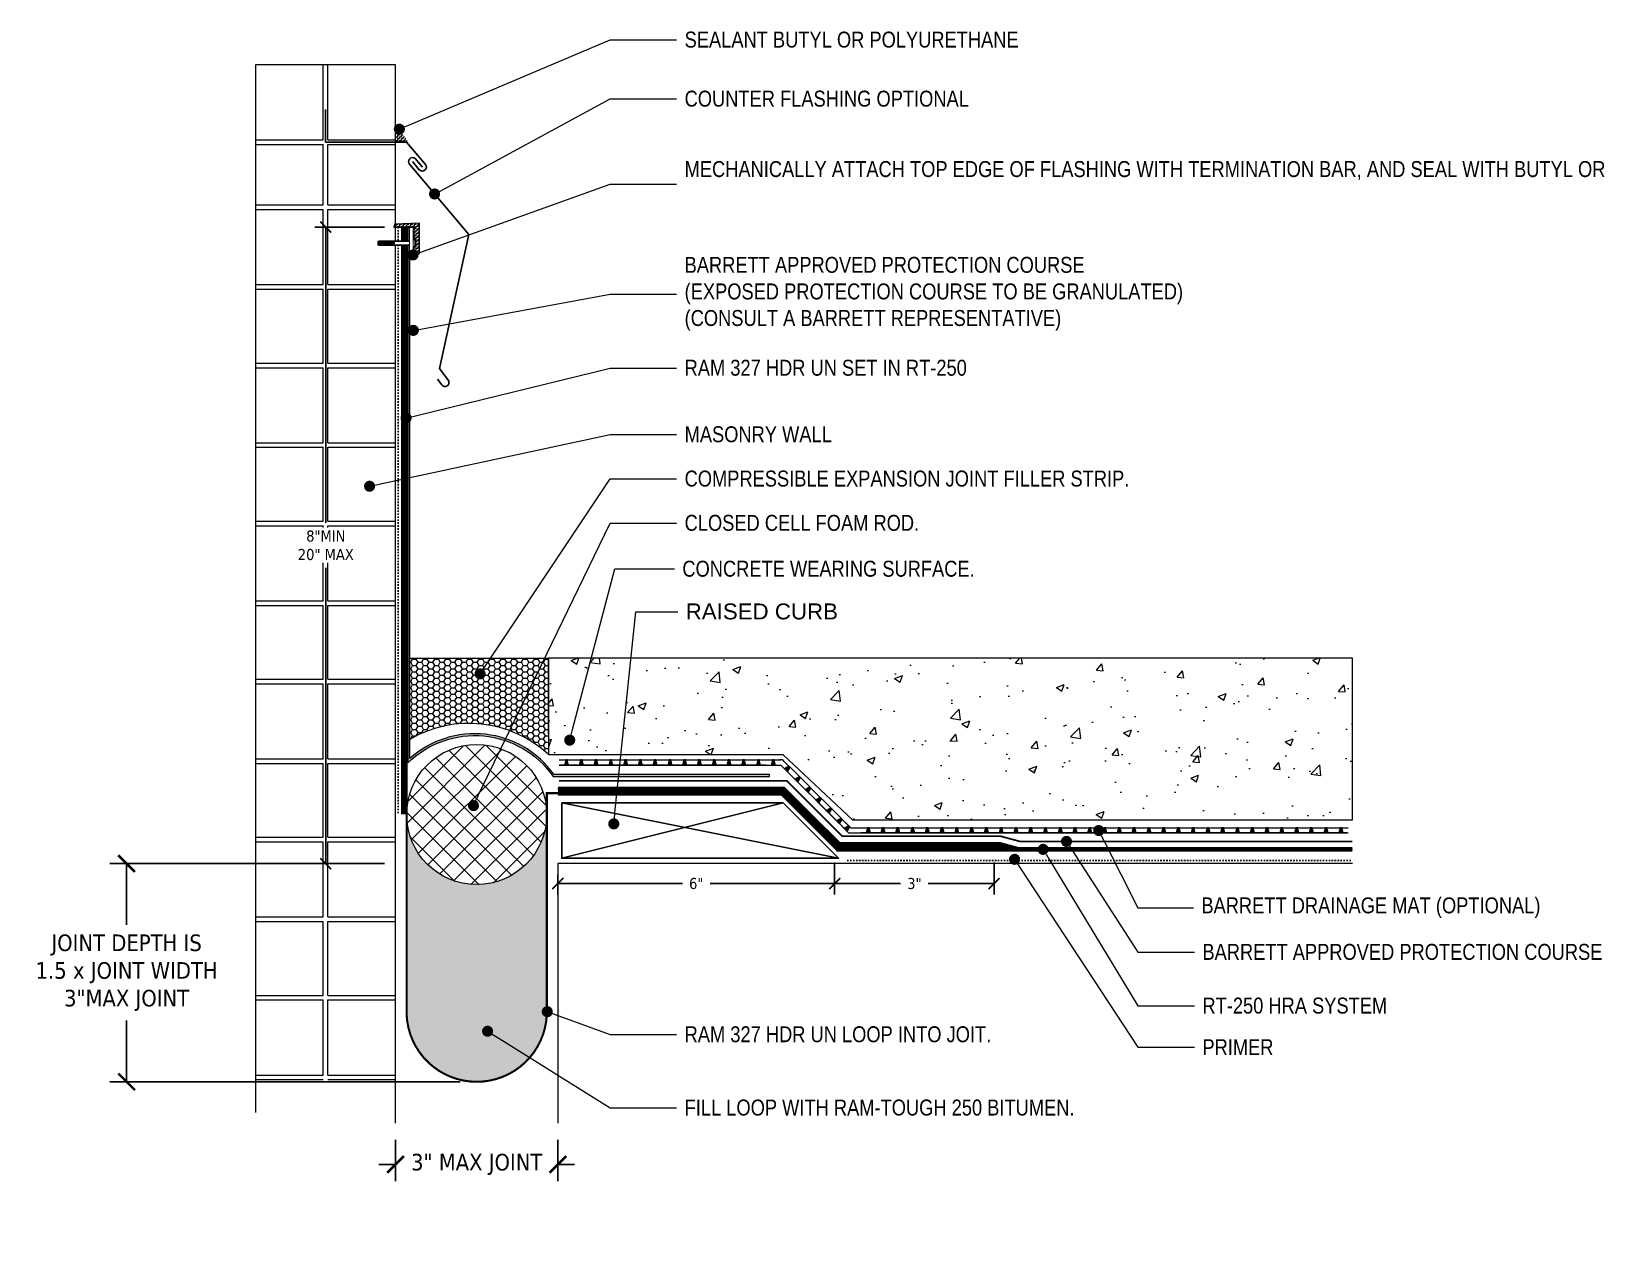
# Model space of a CAD drawing. Header units: inches. Extents: x -15 to 497, y -5 to 78.
# Drawn here: x -15.1 to 91.2, y -4.9 to 77.9 of the extents above; entities that cross this region are included whole.
import ezdxf
from ezdxf import colors
from ezdxf.entities.mleader import LeaderData, LeaderLine
from ezdxf.math import Vec2, Vec3

# ---------------------------------------------------------------- set-up
doc = ezdxf.new("R2010")
doc.units = ezdxf.units.IN
doc.header["$MEASUREMENT"] = 0
doc.set_wipeout_variables(frame=1)
doc.linetypes.add('Dashed - Dense', pattern=[0.8, 0.5000000000000001, -0.3])
doc.linetypes.add('DASHED2', pattern=[0.18749999999999997, 0.125, -0.06249999999999998])
for name, color, linetype, lineweight in [('Dimensions', 20, 'Continuous', 0), ('Drainage Mat', 191, 'Continuous', 0), ('Others', 190, 'Continuous', 0), ('RAM HDR 327', 63, 'Continuous', 0), ('Ram Mastic', 191, 'Continuous', 0), ('RT-250 HRA SYSTEM LIQUID', 241, 'Continuous', 0), ('RT-250 HRA SYSTEM MESH', 3, 'Continuous', 0), ('Text', 20, 'Continuous', 0)]:
    doc.layers.add(name, color=color, linetype=linetype, lineweight=lineweight)
for name, color, linetype in [('Fastener', 94, 'Continuous'), ('Insulation Border', 8, 'Continuous'), ('Primer', 32, 'DASHED2')]:
    doc.layers.add(name, color=color, linetype=linetype)
doc.layers.add('Metal', color=7, linetype='Continuous', true_color=0x803345)
doc.layers.add('Protection Course', color=7, linetype='Dashed - Dense', lineweight=0, true_color=0x216123)
doc.styles.add('Annotative', font='tahoma.ttf')
doc.styles.get("Standard").update_dxf_attribs({"font": ''})
doc.styles.get('Standard').set_extended_font_data('Arial Narrow')
doc.dimstyles.new('Annotative', dxfattribs={"dimscale": 0, "dimtxt": 0.09375, "dimasz": 0.09375, "dimexe": 0.09375, "dimexo": 0.09375, "dimgap": 0.0625, "dimtad": 0, "dimtih": 1, "dimtoh": 1, "dimlfac": -1, "dimzin": 3, "dimdsep": 46, "dimlunit": 4, "dimtxsty": 'Annotative', "dimblk": 'ARCHTICK', "dimcen": 0.09, "dimclrd": 256, "dimclre": 256, "dimclrt": 256, "dimadec": 0, "dimazin": 2, "dimtfac": 1, "dimtix": 1, "dimtofl": 0, "dimtmove": 1, "dimatfit": 1, "dimldrblk": 'CLOSEDBLANK', "dimfxl": 1, "dimtfill": 1, "dimtolj": 1, "dimtzin": 0, "dimarcsym": 0})

# ---------------------------------------------------------------- blocks, each defined once
blk = doc.blocks.new('_Dot')
at = {"color": 0, "linetype": 'ByBlock', "lineweight": -2}
blk.add_line((-0.5, 0), (-1, 0), dxfattribs=at)
at = {"color": 0, "linetype": 'ByBlock', "const_width": 0.5}
blk.add_lwpolyline([(-0.25, 0, 1), (0.25, 0, 1)], format="xyb", close=True, dxfattribs=at)
blk = doc.blocks.new('*U16')
at = {"layer": 'Drainage Mat'}
h = blk.add_hatch(color=256, dxfattribs=at)
h.dxf.hatch_style = 1
h.paths.add_polyline_path([(0.5, 0.3434894559173207), (0.4471967740336369, 0.3434894559173207), (0.3551590517043379, 0), (0.5, 0), (0.644840948295661, 0), (0.5528032259663647, 0.3434894559173207)])
at = {"layer": 'Drainage Mat', "linetype": 'Continuous'}
for points in [[(0, 0.3434894559173207), (1, 0.3434894559173207)], [(0, 0), (1, 0)]]:
    blk.add_lwpolyline(points, dxfattribs=at)
blk.add_lwpolyline([(0.5, 0.3434894559173207), (0.4471967740336369, 0.3434894559173207), (0.3551590517043379, 0), (0.5, 0), (0.644840948295661, 0), (0.5528032259663647, 0.3434894559173207)], close=True, dxfattribs=at)
blk = doc.blocks.new('*U17')
at = {"layer": 'Drainage Mat', "color": 0, "linetype": 'ByBlock', "lineweight": -2, "transparency": 16777216}
for p in [(20.61353407160448, 28.24365789071209), (21.61353407160448, 28.24365789071209), (22.61353407160448, 28.24365789071209), (23.61353407160448, 28.24365789071209), (24.61353407160448, 28.24365789071209), (25.61353407160448, 28.24365789071209), (26.61353407160448, 28.24365789071209), (27.61353407160448, 28.24365789071209), (28.61353407160448, 28.24365789071209), (29.61353407160448, 28.24365789071209), (30.61353407160448, 28.24365789071209), (31.61353407160448, 28.24365789071209), (32.61353407160448, 28.24365789071209), (33.61353407160448, 28.24365789071209), (34.61353407160448, 28.24365789071209)]:
    blk.add_blockref('*U16', p, dxfattribs=at)
blk = doc.blocks.new('*U18')
at = {"layer": 'Drainage Mat'}
h = blk.add_hatch(color=256, dxfattribs=at)
h.dxf.hatch_style = 1
h.paths.add_polyline_path([(0.5, 0.3434894559173207), (0.4471967740336369, 0.3434894559173207), (0.3551590517043379, 0), (0.5, 0), (0.644840948295661, 0), (0.5528032259663647, 0.3434894559173207)])
at = {"layer": 'Drainage Mat', "linetype": 'Continuous'}
for points in [[(0, 0.3434894559173207), (1, 0.3434894559173207)], [(0, 0), (1, 0)]]:
    blk.add_lwpolyline(points, dxfattribs=at)
blk.add_lwpolyline([(0.5, 0.3434894559173207), (0.4471967740336369, 0.3434894559173207), (0.3551590517043379, 0), (0.5, 0), (0.644840948295661, 0), (0.5528032259663647, 0.3434894559173207)], close=True, dxfattribs=at)
blk = doc.blocks.new('*U19')
at = {"layer": 'Drainage Mat', "color": 0, "linetype": 'ByBlock', "lineweight": -2, "transparency": 16777216}
for p in [(41.04072427402605, 23.643817036166), (42.04072427402605, 23.643817036166), (43.04072427402605, 23.643817036166), (44.04072427402605, 23.643817036166), (45.04072427402605, 23.643817036166), (46.04072427402605, 23.643817036166), (47.04072427402605, 23.643817036166), (48.04072427402605, 23.643817036166), (49.04072427402605, 23.643817036166), (50.04072427402605, 23.643817036166), (51.04072427402605, 23.643817036166), (52.04072427402605, 23.643817036166), (53.04072427402605, 23.643817036166), (54.04072427402605, 23.643817036166), (55.04072427402605, 23.643817036166), (56.04072427402605, 23.643817036166), (57.04072427402605, 23.643817036166), (58.04072427402605, 23.643817036166), (59.04072427402605, 23.643817036166), (60.04072427402605, 23.643817036166), (61.04072427402605, 23.643817036166), (62.04072427402605, 23.643817036166), (63.04072427402605, 23.643817036166), (64.04072427402605, 23.643817036166), (65.04072427402605, 23.643817036166), (66.04072427402605, 23.643817036166), (67.04072427402605, 23.643817036166), (68.04072427402605, 23.643817036166), (69.04072427402605, 23.643817036166), (70.04072427402605, 23.643817036166), (71.04072427402605, 23.643817036166), (72.04072427402605, 23.643817036166), (73.04072427402605, 23.643817036166)]:
    blk.add_blockref('*U18', p, dxfattribs=at)
blk = doc.blocks.new('*U20')
at = {"layer": 'Drainage Mat'}
h = blk.add_hatch(color=256, dxfattribs=at)
h.dxf.hatch_style = 1
h.paths.add_polyline_path([(0.5, 0.3434894559173207), (0.4471967740336369, 0.3434894559173207), (0.3551590517043379, 0), (0.5, 0), (0.644840948295661, 0), (0.5528032259663647, 0.3434894559173207)])
at = {"layer": 'Drainage Mat', "linetype": 'Continuous'}
for points in [[(0, 0.3434894559173207), (1, 0.3434894559173207)], [(0, 0), (1, 0)]]:
    blk.add_lwpolyline(points, dxfattribs=at)
blk.add_lwpolyline([(0.5, 0.3434894559173207), (0.4471967740336369, 0.3434894559173207), (0.3551590517043379, 0), (0.5, 0), (0.644840948295661, 0), (0.5528032259663647, 0.3434894559173207)], close=True, dxfattribs=at)
blk = doc.blocks.new('*U21')
at = {"layer": 'Drainage Mat', "color": 0, "linetype": 'ByBlock', "lineweight": -2, "transparency": 16777216}
for p in [(1088.321686591512, 0.3189784293756759), (1089.321686591512, 0.3189784293756759), (1090.321686591512, 0.3189784293756759), (1091.321686591512, 0.3189784293756759), (1092.321686591512, 0.3189784293756759), (1093.321686591512, 0.3189784293757655)]:
    blk.add_blockref('*U20', p, dxfattribs=at)
blk = doc.blocks.new('_ArchTick')
at = {"color": 0, "linetype": 'ByBlock', "const_width": 0.15}
blk.add_lwpolyline([(-0.5, -0.5), (0.5, 0.5)], dxfattribs=at)
blk = doc.blocks.new('*D25')
at = {"layer": 'Defpoints', "color": 0, "transparency": 16777216}
for p in [(39.26872286709101, 22.38019562486578), (20.52781784322349, 21.560408738173), (39.26872286709101, 20.21113344799009)]:
    blk.add_point(p, dxfattribs=at)
at = {"layer": 'Dimensions', "lineweight": -2, "transparency": 16777216}
for p, q in [((39.26872286709101, 21.63019562486578), (39.26872286709101, 19.46113344799009)), ((20.52781784322349, 20.810408738173), (20.52781784322349, 19.46113344799009)), ((20.52781784322349, 20.21113344799009), (28.95980494212837, 20.21113344799009)), ((39.26872286709101, 20.21113344799009), (30.83673576818613, 20.21113344799009))]:
    blk.add_line(p, q, dxfattribs=at)
at = {"layer": 'Dimensions', "lineweight": -2, "transparency": 16777216, "xscale": 0.75, "yscale": 0.75, "zscale": 0.75, "rotation": 180}
blk.add_blockref('_ArchTick', (20.52781784322349, 20.21113344799009), dxfattribs=at)
at = {"layer": 'Dimensions', "lineweight": -2, "transparency": 16777216, "xscale": 0.75, "yscale": 0.75, "zscale": 0.75}
blk.add_blockref('_ArchTick', (39.26872286709101, 20.21113344799009), dxfattribs=at)
at = {"layer": 'Dimensions', "transparency": 16777216, "insert": (29.89827035515725, 20.21113344799009), "char_height": 0.75, "attachment_point": 5, "style": 'Annotative', "bg_fill": 3, "box_fill_scale": 1.25, "bg_fill_color": 256, "bg_fill_true_color": 13158600, "bg_fill_transparency": 0}
blk.add_mtext('\\A1;6"', dxfattribs=at)
blk = doc.blocks.new('_ClosedBlank')
at = {"color": 0, "linetype": 'ByBlock', "lineweight": -2}
for p, q in [((-1, 0.1666666666666666), (0, 0)), ((-1, 0.1666666666666666), (-1, -0.1666666666666666)), ((0, 0), (-1, -0.1666666666666666))]:
    blk.add_line(p, q, dxfattribs=at)
blk = doc.blocks.new('*D26')
at = {"layer": 'Defpoints', "color": 0, "transparency": 16777216}
for p in [(39.26872286709101, 22.38019562486578), (50.06568352207853, 22.38019562486578), (50.06568352207853, 20.21113344799006)]:
    blk.add_point(p, dxfattribs=at)
at = {"layer": 'Dimensions', "lineweight": -2, "transparency": 16777216}
for p, q in [((39.26872286709101, 21.63019562486578), (39.26872286709101, 19.46113344799006)), ((50.06568352207853, 21.63019562486578), (50.06568352207853, 19.46113344799006)), ((39.26872286709101, 20.21113344799006), (43.73175994408108, 20.21113344799006)), ((50.06568352207853, 20.21113344799006), (45.60264644508847, 20.21113344799006))]:
    blk.add_line(p, q, dxfattribs=at)
at = {"layer": 'Dimensions', "lineweight": -2, "transparency": 16777216, "xscale": 0.75, "yscale": 0.75, "zscale": 0.75, "rotation": 180}
blk.add_blockref('_ArchTick', (39.26872286709101, 20.21113344799006), dxfattribs=at)
at = {"layer": 'Dimensions', "lineweight": -2, "transparency": 16777216, "xscale": 0.75, "yscale": 0.75, "zscale": 0.75}
blk.add_blockref('_ArchTick', (50.06568352207853, 20.21113344799006), dxfattribs=at)
at = {"layer": 'Dimensions', "transparency": 16777216, "insert": (44.66720319458477, 20.21113344799006), "char_height": 0.75, "attachment_point": 5, "style": 'Annotative', "bg_fill": 3, "box_fill_scale": 1.25, "bg_fill_color": 256, "bg_fill_true_color": 13158600, "bg_fill_transparency": 0}
blk.add_mtext('\\A1;3"', dxfattribs=at)
blk = doc.blocks.new('zamac')
blk.add_wipeout([(-2.34375, 0.11718750000000022), (-2.265625, 0.13671875), (0, 0.13671875), (0, -0.13671875), (-2.265625, -0.13671875), (-2.34375, -0.11718749999999978)])
at = {"color": 0, "linetype": 'Continuous', "ltscale": 1.75}
for points in [[(-2.265625, 0.0390625), (-2.265625, 0.13671875), (-2.34375, 0.1171875), (-2.34375, -0.1171875), (-2.265625, -0.13671875), (-2.265625, -0.0390625)], [(-2.34375, -0.0390625), (-1.25, -0.0390625), (-1.25, 0.0390625), (-2.34375, 0.0390625)], [(-2.265625, 0.13671875), (0, 0.13671875)], [(0, -0.13671875), (-2.265625, -0.13671875)]]:
    blk.add_lwpolyline(points, dxfattribs=at)
blk.add_lwpolyline([(0, -0.3515625), (0, 0.3515625), (0.01953125, 0.3515625, -0.2360679774997382), (0.05078125, 0.3359375), (0.1484375, 0.2057291666667425, -0.1622776601684073), (0.15625, 0.1822916666667424), (0.15625, -0.1822916666667424, -0.162277660168398), (0.1484375, -0.2057291666667425), (0.05078125, -0.3359375, -0.2360679774997485), (0.01953125, -0.3515625)], format="xyb", close=True, dxfattribs=at)
blk = doc.blocks.new('flat term')
at = {"layer": 'Fastener'}
blk.add_blockref('zamac', (476.0176996571442, 15.0237697021304), dxfattribs=at)
at = {"layer": 'Drainage Mat'}
blk.add_lwpolyline([(476.0176996571442, 13.956656983528), (475.8313328278162, 13.956656983528), (475.8313328278162, 16.1181541027751), (476.0176996571442, 16.1181541027751)], close=True, dxfattribs=at)
blk.add_wipeout([(476.01769965714425, 13.956656983528), (475.8313328278162, 13.956656983528), (475.8313328278162, 16.1181541027751), (476.01769965714425, 16.1181541027751)]).dxf.layer = 'Fastener'
blk = doc.blocks.new('*D22')
at = {"layer": 'Defpoints', "color": 0, "transparency": 16777216}
for p in [(9.542044769960174, 64.68221622682968), (4.81769854864058, 21.56040873817299), (9.542044769960174, 21.560408738173)]:
    blk.add_point(p, dxfattribs=at)
at = {"layer": 'Dimensions', "lineweight": -2, "transparency": 16777216}
for p, q in [((8.792044769960174, 64.68221622682968), (4.06769854864057, 64.68221622682968)), ((4.81769854864057, 64.68221622682968), (4.817698548640575, 44.64548978270281)), ((4.81769854864058, 21.56040873817299), (4.817698548640576, 41.59713518229985)), ((8.792044769960174, 21.560408738173), (4.06769854864058, 21.56040873817299))]:
    blk.add_line(p, q, dxfattribs=at)
at = {"layer": 'Dimensions', "lineweight": -2, "transparency": 16777216, "xscale": 0.75, "yscale": 0.75, "zscale": 0.75}
for p, rotation in [((4.81769854864057, 64.68221622682968), 90), ((4.81769854864058, 21.56040873817299), 270)]:
    blk.add_blockref('_ArchTick', p, dxfattribs=dict(at, rotation=rotation))
at = {"layer": 'Dimensions', "transparency": 16777216, "insert": (4.817698548640586, 43.12131248250132), "char_height": 0.75, "attachment_point": 5, "style": 'Annotative', "bg_fill": 3, "box_fill_scale": 1.25, "bg_fill_color": 256, "bg_fill_true_color": 13158600, "bg_fill_transparency": 0}
blk.add_mtext('\\A1;8"MIN\\P20" MAX', dxfattribs=at)
blk = doc.blocks.new('*D23')
at = {"layer": 'Defpoints', "color": 0, "transparency": 16777216}
for p in [(9.542044769960174, 21.560408738173), (-8.667486841273448, 6.784211449129156), (15.03493134690314, 6.78421144912916)]:
    blk.add_point(p, dxfattribs=at)
at = {"layer": 'Dimensions', "lineweight": -2, "transparency": 16777216}
for p, q in [((8.417044769960174, 21.560408738173), (-9.792486841273451, 21.56040873817299)), ((-8.667486841273451, 21.56040873817299), (-8.66748684127345, 17.40665361279143)), ((-8.667486841273448, 6.784211449129156), (-8.667486841273448, 10.93796657451071)), ((13.90993134690314, 6.784211449129159), (-9.79248684127345, 6.784211449129156))]:
    blk.add_line(p, q, dxfattribs=at)
at = {"layer": 'Dimensions', "lineweight": -2, "transparency": 16777216, "xscale": 1.125, "yscale": 1.125, "zscale": 1.125}
for p, rotation in [((-8.667486841273451, 21.56040873817299), 90), ((-8.667486841273448, 6.784211449129156), 270)]:
    blk.add_blockref('_ArchTick', p, dxfattribs=dict(at, rotation=rotation))
at = {"layer": 'Dimensions', "transparency": 16777216, "insert": (-8.667486841273444, 14.17231009365107), "char_height": 1.125, "attachment_point": 5, "style": 'Annotative', "bg_fill": 3, "box_fill_scale": 1.25, "bg_fill_color": 256, "bg_fill_true_color": 13158600, "bg_fill_transparency": 0}
blk.add_mtext('\\A1;JOINT DEPTH IS\\P1.5 x JOINT WIDTH\\P3"MAX JOINT', dxfattribs=at)
blk = doc.blocks.new('*D24')
at = {"layer": 'Defpoints', "color": 0, "transparency": 16777216}
for p in [(9.542044769960171, 3.987434801627742), (20.52781784322349, 3.987434801627742), (9.542044769960171, 1.187810203395145)]:
    blk.add_point(p, dxfattribs=at)
at = {"layer": 'Dimensions', "lineweight": -2, "transparency": 16777216}
for p, q in [((9.542044769960171, 2.862434801627742), (9.542044769960171, 0.06281020339514498)), ((20.52781784322349, 2.862434801627742), (20.52781784322349, 0.06281020339514498)), ((9.542044769960171, 1.187810203395145), (8.417044769960171, 1.187810203395145)), ((20.52781784322349, 1.187810203395145), (21.65281784322349, 1.187810203395145))]:
    blk.add_line(p, q, dxfattribs=at)
at = {"layer": 'Dimensions', "lineweight": -2, "transparency": 16777216, "xscale": 1.125, "yscale": 1.125, "zscale": 1.125}
blk.add_blockref('_ArchTick', (9.542044769960171, 1.187810203395145), dxfattribs=at)
at = {"layer": 'Dimensions', "lineweight": -2, "transparency": 16777216, "xscale": 1.125, "yscale": 1.125, "zscale": 1.125, "rotation": 180}
blk.add_blockref('_ArchTick', (20.52781784322349, 1.187810203395145), dxfattribs=at)
at = {"layer": 'Dimensions', "transparency": 16777216, "insert": (15.03493130659183, 1.187810203395145), "char_height": 1.125, "attachment_point": 5, "style": 'Annotative', "bg_fill": 3, "box_fill_scale": 1.25, "bg_fill_color": 256, "bg_fill_true_color": 13158600, "bg_fill_transparency": 0}
blk.add_mtext('\\A1;3" MAX JOINT', dxfattribs=at)

msp = doc.modelspace()

# ---------------------------------------------------------------- hatches: boundary and pattern name
at = {"layer": 'Drainage Mat'}
h = msp.add_hatch(dxfattribs=at)
h.set_pattern_fill('ANSI37', color=256, scale=8)
h.set_pattern_definition([(45, (-1052.815044885324, 28.90605019455919), (-0.7071067811865476, 0.7071067811865476), []), (135, (-1052.815044885324, 28.90605019455919), (-0.7071067811865476, -0.7071067811865475), [])])
edge = h.paths.add_edge_path()
edge.add_arc((15.0298479640511, 24.87171537494379), 4.742886866259425, 0, 360)
h = msp.add_hatch(color=256, dxfattribs=at)
h.dxf.hatch_style = 1
h.paths.add_polyline_path([(40.2531049194971, 24.08985448991021), (40.21576740034777, 24.12719200905955), (39.90780317921838, 23.94938878309832), (40.01022119595189, 23.84697076636498), (40.11263921268517, 23.74455274963163), (40.29044243864644, 24.05251697076087)])
at = {"layer": 'Others'}
h = msp.add_hatch(dxfattribs=at)
h.set_pattern_fill('CONCRETE___STRUCTURAL_0002', color=256, style=0, pattern_type=2)
h.set_pattern_definition([(50.00000000000001, (47.10957990990426, 29.88561087743507), (-5.465522591416535, 0.4781712685672681), [0.5714999999998737, -6.28649999999861]), (355, (47.10957990990426, 29.88561087743507), (-1.057285162130827, 5.731704058792826), [0.4571999999998992, -5.029199999998892]), (100.4513999999999, (47.56504011150435, 29.84576330663505), (4.408241488659885, 5.253529310503299), [0.4857002477998928, -5.342702893438821]), (46.1842, (47.10957990990426, 31.40961087743473), (-8.132376790525619, 1.261254889186841), [0.8572499999998107, -9.429749999997915]), (96.63559999999983, (47.78727790680421, 31.30450587809464), (7.122129816279565, 7.422778176259714), [0.7285503945598393, -8.014053059998231]), (351.1842, (47.10957990990426, 31.40961087743473), (7.122124021916669, 7.422783739049336), [0.6857999999998489, -7.543799999998337]), (20.99999999999998, (47.8715799099042, 31.02861087743482), (-4.548431737141675, 3.067955946869206), [0.571499999999874, -6.286499999998615]), (325.9999999999998, (47.8715799099042, 31.02861087743482), (1.854062829242068, 5.525643343255794), [0.4571999999998992, -5.029199999998891]), (71.45140000000022, (48.25061572536413, 30.77294763971481), (6.402496429789534, 2.457682384929318), [0.4857002477998929, -5.342702893438823]), (37.50000000000002, (47.10957990990426, 29.88561087743507), (0.09265809751773335, 2.536651166194035), [0, -4.968239999998905, 0, -5.105399999998875, 0, -5.048249999998887]), (7.500000000000018, (47.10957990990426, 29.88561087743507), (2.00458987530873, 3.005417244542924), [0, -2.910839999999359, 0, -4.85393999999893, 0, -1.924049999999576]), (327.5000000000001, (45.41031990990462, 29.88561087743507), (-4.06772696363286, 0.1718681226159338), [0, -1.90499999999958, 0, -5.94359999999869, 0, -7.886699999998261]), (317.5000000000002, (44.64831990990467, 29.88561087743507), (4.443878610388001, 0.7627999653721076), [0, -2.476499999999453, 0, -3.947159999999128, 0, -5.600699999998763])])
h.paths.add_polyline_path([(74.32264876715351, 35.48691285386515), (19.89651105265477, 35.48691285386515), (19.89651105265477, 28.95245782383176), (35.75560793276679, 28.95245782383185), (40.47988304450962, 24.51981329054884), (41.2597872396226, 24.51981329054885), (43.61744744598502, 24.51981329054885), (51.26871094006935, 24.51981329054887), (52.76348239109677, 24.51981329054888), (74.32264876715374, 24.51981329054894)])
at = {"layer": 'Protection Course'}
h = msp.add_hatch(dxfattribs=at)
h.set_pattern_fill('AGGREGAT', color=256, scale=0.3, pattern_type=2)
h.set_pattern_definition([(0, (-1052.809961502472, 28.9229833361599), (0.3, 0.3), [0.03, -0.045, 0.015, -0.045, 0.015, -0.15]), (0, (-1052.659961502472, 28.9529833361599), (0.3, 0.3), [0.015, -0.285]), (0, (-1052.749961502472, 28.9679833361599), (0.3, 0.3), [0.015, -0.03, 0.015, -0.24]), (0, (-1052.599961502472, 28.9829833361599), (0.3, 0.3), [0.03, -0.27]), (0, (-1052.569961502472, 28.9979833361599), (0.3, 0.3), [0.015, -0.285]), (0, (-1052.659961502472, 29.0279833361599), (0.3, 0.3), [0.03, -0.27]), (0, (-1052.809961502472, 29.0429833361599), (0.3, 0.3), [0.015, -0.03, 0.015, -0.075, 0.045, -0.12]), (0, (-1052.599961502472, 29.0729833361599), (0.3, 0.3), [0.03, -0.27]), (0, (-1052.779961502472, 29.0879833361599), (0.3, 0.3), [0.03, -0.015, 0.015, -0.12, 0.015, -0.105]), (0, (-1052.794961502472, 29.1029833361599), (0.3, 0.3), [0.015, -0.285]), (0, (-1052.689961502472, 29.1179833361599), (0.3, 0.3), [0.015, -0.015, 0.015, -0.255]), (0, (-1052.734961502472, 29.1329833361599), (0.3, 0.3), [0.015, -0.285]), (0, (-1052.539961502472, 29.1479833361599), (0.3, 0.3), [0.015, -0.285]), (0, (-1052.674961502472, 29.1629833361599), (0.3, 0.3), [0.015, -0.12, 0.015, -0.15]), (0, (-1052.674961502472, 29.1779833361599), (0.3, 0.3), [0.03, -0.27]), (0, (-1052.614961502472, 29.1929833361599), (0.3, 0.3), [0.03, -0.27]), (0, (-1052.794961502472, 29.2079833361599), (0.3, 0.3), [0.015, -0.18, 0.03, -0.075]), (90, (-1052.809961502472, 29.0579833361599), (-0.2999999999999999, 0.3), [0.06, -0.06, 0.03, -0.15]), (90, (-1052.794961502472, 29.0579833361599), (-0.2999999999999999, 0.3), [0.015, -0.105, 0.03, -0.15]), (90, (-1052.779961502472, 28.9829833361599), (-0.2999999999999999, 0.3), [0.045, -0.255]), (90, (-1052.764961502472, 28.9829833361599), (-0.2999999999999999, 0.3), [0.03, -0.27]), (90, (-1052.749961502472, 28.9379833361599), (-0.2999999999999999, 0.3), [0.015, -0.18, 0.015, -0.015, 0.03, -0.045]), (90, (-1052.719961502472, 28.9379833361599), (-0.2999999999999999, 0.3), [0.015, -0.105, 0.015, -0.165]), (90, (-1052.704961502472, 29.0579833361599), (-0.2999999999999999, 0.3), [0.03, -0.045, 0.015, -0.015, 0.03, -0.165]), (90, (-1052.689961502472, 28.9979833361599), (-0.2999999999999999, 0.3), [0.03, -0.165, 0.015, -0.09]), (90, (-1052.674961502472, 28.9379833361599), (-0.2999999999999999, 0.3), [0.015, -0.015, 0.03, -0.24]), (90, (-1052.644961502472, 29.1329833361599), (-0.2999999999999999, 0.3), [0.015, -0.285]), (90, (-1052.629961502472, 29.1329833361599), (-0.2999999999999999, 0.3), [0.03, -0.03, 0.015, -0.015, 0.03, -0.18]), (90, (-1052.614961502472, 28.9979833361599), (-0.2999999999999999, 0.3), [0.015, -0.015, 0.015, -0.03, 0.015, -0.21]), (90, (-1052.569961502472, 29.1029833361599), (-0.2999999999999999, 0.3), [0.06, -0.24]), (90, (-1052.554961502472, 29.0729833361599), (-0.2999999999999999, 0.3), [0.06, -0.045, 0.03, -0.165]), (90, (-1052.539961502472, 28.9529833361599), (-0.2999999999999999, 0.3), [0.015, -0.045, 0.03, -0.21]), (90, (-1052.524961502472, 28.9829833361599), (-0.2999999999999999, 0.3), [0.045, -0.255]), (45, (-1052.689961502472, 28.9229833361599), (0, 0.2999999994965906), [0.021213, -0.4030510686]), (45, (-1052.524961502472, 28.9379833361599), (0, 0.2999999994965906), [0.021213, -0.3606250686, 0.021213, -0.021213]), (45, (-1052.719961502472, 28.9529833361599), (0, 0.2999999994965906), [0.021213, -0.169704, 0.021213, -0.2121340686]), (45, (-1052.644961502472, 28.9529833361599), (0, 0.2999999994965906), [0.021213, -0.3394120686, 0.021213, -0.04242600000000001]), (45, (-1052.629961502472, 28.9529833361599), (0, 0.2999999994965906), [0.04242600000000001, -0.169704, 0.04242600000000001, -0.1697080686]), (45, (-1052.704961502472, 28.9829833361599), (0, 0.2999999994965906), [0.02121, -0.19092, 0.02121, -0.02121, 0.02121, -0.1485040686]), (45, (-1052.554961502472, 28.9979833361599), (0, 0.2999999994965906), [0.021213, -0.021213, 0.021213, -0.3606250686]), (45, (-1052.764961502472, 29.0129833361599), (0, 0.2999999994965906), [0.021213, -0.254556, 0.021213, -0.1272820686]), (45, (-1052.524961502472, 29.0429833361599), (0, 0.2999999994965906), [0.02121, -0.02121, 0.02121, -0.08485200000000001, 0.02121, -0.2545720686]), (45, (-1052.704961502472, 29.0879833361599), (0, 0.2999999994965906), [0.021213, -0.4030510686]), (45, (-1052.779961502472, 29.1029833361599), (0, 0.2999999994965906), [0.04242629999999999, -0.3818377686]), (45, (-1052.809961502472, 29.1329833361599), (0, 0.2999999994965906), [0.021213, -0.021213, 0.021213, -0.3606250686]), (45, (-1052.644961502472, 29.1779833361599), (0, 0.2999999994965906), [0.021213, -0.4030510686]), (45, (-1052.554961502472, 29.2079833361599), (0, 0.2999999994965906), [0.021213, -0.4030510686]), (135, (-1052.674961502472, 28.9529833361599), (1.665334536937735e-17, 0.2999999994965906), [0.021213, -0.4030510686]), (135, (-1052.659961502472, 28.9529833361599), (1.665334536937735e-17, 0.2999999994965906), [0.021213, -0.4030510686]), (135, (-1052.749961502472, 28.9679833361599), (1.665334536937735e-17, 0.2999999994965906), [0.021213, -0.08485200000000001, 0.04242600000000001, -0.2757730686]), (135, (-1052.809961502472, 28.9679833361599), (1.665334536937735e-17, 0.2999999994965906), [0.021213, -0.4030510686]), (135, (-1052.614961502472, 29.0129833361599), (1.665334536937735e-17, 0.2999999994965906), [0.021213, -0.16970562, 0.021213, -0.2121324486]), (135, (-1052.599961502472, 29.0129833361599), (1.665334536937735e-17, 0.2999999994965906), [0.02121, -0.12729, 0.02121, -0.12726, 0.02121, -0.1060840686]), (135, (-1052.779961502472, 29.0279833361599), (1.665334536937735e-17, 0.2999999994965906), [0.021213, -0.4030510686]), (135, (-1052.539961502472, 29.0429833361599), (1.665334536937735e-17, 0.2999999994965906), [0.04242, -0.106065, 0.02121, -0.02121, 0.02121, -0.2121490686]), (135, (-1052.734961502472, 29.0879833361599), (1.665334536937735e-17, 0.2999999994965906), [0.021213, -0.4030510686]), (135, (-1052.614961502472, 29.0879833361599), (1.665334536937735e-17, 0.2999999994965906), [0.04242629999999999, -0.3818377686]), (135, (-1052.599961502472, 29.0879833361599), (1.665334536937735e-17, 0.2999999994965906), [0.021213, -0.4030510686]), (135, (-1052.689961502472, 29.1179833361599), (1.665334536937735e-17, 0.2999999994965906), [0.021213, -0.4030510686]), (135, (-1052.779961502472, 29.1629833361599), (1.665334536937735e-17, 0.2999999994965906), [0.021213, -0.4030510686]), (135, (-1052.539961502472, 29.1629833361599), (1.665334536937735e-17, 0.2999999994965906), [0.021213, -0.4030510686]), (26.56505119999999, (-1052.779961502472, 28.9229833361599), (0.3000000000000282, 1.200193444628184e-10), [0.03354, -0.6372803930999998]), (26.56505119999999, (-1052.809961502472, 28.9529833361599), (0.3000000000000282, 1.200193444628184e-10), [0.03354, -0.6372803930999998]), (26.56505119999999, (-1052.809961502472, 28.9679833361599), (0.3000000000000282, 1.200193444628184e-10), [0.03354, -0.6372803930999998]), (26.56505119999999, (-1052.734961502472, 28.9679833361599), (0.3000000000000282, 1.200193444628184e-10), [0.03354, -0.6372803930999998]), (26.56505119999999, (-1052.749961502472, 29.0279833361599), (0.3000000000000282, 1.200193444628184e-10), [0.03354, -0.6372803930999998]), (26.56505119999999, (-1052.749961502472, 29.0429833361599), (0.3000000000000282, 1.200193444628184e-10), [0.03354, -0.6372803930999998]), (26.56505119999999, (-1052.689961502472, 29.1029833361599), (0.3000000000000282, 1.200193444628184e-10), [0.03354, -0.6372803930999998]), (26.56505119999999, (-1052.674961502472, 29.1179833361599), (0.3000000000000282, 1.200193444628184e-10), [0.03354, -0.6372803930999998]), (26.56505119999999, (-1052.794961502472, 29.1479833361599), (0.3000000000000282, 1.200193444628184e-10), [0.03354, -0.6372803930999998]), (26.56505119999999, (-1052.704961502472, 29.1479833361599), (0.3000000000000282, 1.200193444628184e-10), [0.03354, -0.6372803930999998]), (63.43494882, (-1052.554961502472, 28.9229833361599), (1.529959492430066e-11, 0.3000000000000282), [0.03353999999999998, -0.6372803930999995]), (63.43494882, (-1052.629961502472, 28.9679833361599), (1.529959492430066e-11, 0.3000000000000282), [0.03353999999999998, -0.6372803930999995]), (63.43494882, (-1052.674961502472, 28.9979833361599), (1.529959492430066e-11, 0.3000000000000282), [0.03353999999999998, -0.6372803930999995]), (63.43494882, (-1052.629961502472, 29.0429833361599), (1.529959492430066e-11, 0.3000000000000282), [0.03353999999999998, -0.6372803930999995]), (63.43494882, (-1052.614961502472, 29.0429833361599), (1.529959492430066e-11, 0.3000000000000282), [0.03353999999999998, -0.6372803930999995]), (63.43494882, (-1052.719961502472, 29.0879833361599), (1.529959492430066e-11, 0.3000000000000282), [0.03353999999999998, -0.6372803930999995]), (63.43494882, (-1052.749961502472, 29.1029833361599), (1.529959492430066e-11, 0.3000000000000282), [0.03353999999999998, -0.6372803930999995]), (63.43494882, (-1052.629961502472, 29.1629833361599), (1.529959492430066e-11, 0.3000000000000282), [0.03353999999999998, -0.6372803930999995]), (63.43494882, (-1052.749961502472, 29.1929833361599), (1.529959492430066e-11, 0.3000000000000282), [0.03353999999999998, -0.6372803930999995]), (116.5650512, (-1052.794961502472, 29.1029833361599), (-1.200194443828906e-10, 0.3000000000000282), [0.03353999999999998, -0.6372803930999995]), (116.5650512, (-1052.614961502472, 29.1029833361599), (-1.200194443828906e-10, 0.3000000000000282), [0.03353999999999998, -0.6372803930999995]), (116.5650512, (-1052.809961502472, 29.1179833361599), (-1.200194443828906e-10, 0.3000000000000282), [0.03353999999999998, -0.6372803930999995]), (116.5650512, (-1052.569961502472, 29.1629833361599), (-1.200194443828906e-10, 0.3000000000000282), [0.03353999999999998, -0.6372803930999995]), (116.5650512, (-1052.764961502472, 29.1779833361599), (-1.200194443828906e-10, 0.3000000000000282), [0.03353999999999998, -0.6372803930999995]), (116.5650512, (-1052.704961502472, 29.1929833361599), (-1.200194443828906e-10, 0.3000000000000282), [0.03353999999999998, -0.6372803930999995]), (153.4349488, (-1052.689961502472, 28.9229833361599), (-0.3000000000000282, 1.200193777695091e-10), [0.03354, -0.6372803930999998]), (153.4349488, (-1052.749961502472, 28.9529833361599), (-0.3000000000000282, 1.200193777695091e-10), [0.03354, -0.6372803930999998]), (153.4349488, (-1052.539961502472, 28.9679833361599), (-0.3000000000000282, 1.200193777695091e-10), [0.03354, -0.6372803930999998]), (153.4349488, (-1052.569961502472, 28.9979833361599), (-0.3000000000000282, 1.200193777695091e-10), [0.03354, -0.6372803930999998]), (153.4349488, (-1052.689961502472, 29.0279833361599), (-0.3000000000000282, 1.200193777695091e-10), [0.03354, -0.6372803930999998]), (153.4349488, (-1052.764961502472, 29.0429833361599), (-0.3000000000000282, 1.200193777695091e-10), [0.03354, -0.6372803930999998]), (153.4349488, (-1052.674961502472, 29.0429833361599), (-0.3000000000000282, 1.200193777695091e-10), [0.03354, -0.6372803930999998]), (153.4349488, (-1052.719961502472, 29.0729833361599), (-0.3000000000000282, 1.200193777695091e-10), [0.03354, -0.6372803930999998]), (153.4349488, (-1052.719961502472, 29.1479833361599), (-0.3000000000000282, 1.200193777695091e-10), [0.03354, -0.6372803930999998]), (153.4349488, (-1052.809961502472, 29.2079833361599), (-0.3000000000000282, 1.200193777695091e-10), [0.03354, -0.6372803930999998]), (153.4349488, (-1052.629961502472, 29.2079833361599), (-0.3000000000000282, 1.200193777695091e-10), [0.03354, -0.6372803930999998]), (153.4349488, (-1052.599961502472, 29.2079833361599), (-0.3000000000000282, 1.200193777695091e-10), [0.03354, -0.6372803930999998])])
edge = h.paths.add_edge_path()
edge.add_line((34.85997727179608, 27.4754850245054), (34.85997727179608, 27.6004850245054))
edge.add_line((34.85997727179608, 27.6004850245054), (20.27016491278448, 27.6004850245054))
edge.add_arc((14.90679356775956, 23.77469083893554), 6.588053835160617, 35.50098122028549, 131.8938768569945)
edge.add_line((10.50760080363477, 28.67872554099975), (10.50760080363477, 64.68221622682965))
edge.add_line((10.50760080363477, 64.68221622682965), (10.38260080363477, 64.68221622682965))
edge.add_line((10.38260080363477, 64.68221622682965), (10.38260080363477, 28.39570889221203))
edge.add_arc((14.90355173242313, 23.77314063618837), 6.465843686798335, 34.93175618248142, 134.3632643875282, ccw=False)
edge.add_line((20.20447435140238, 27.4754850245054), (34.85997727179608, 27.4754850245054))
at = {"layer": 'Ram Mastic'}
h = msp.add_hatch(dxfattribs=at)
h.set_pattern_fill('ZIGZAG', color=256)
h.set_pattern_definition([(0, (-1052.809961502472, 28.9229833361599), (0.125, 0.125), [0.125, -0.125]), (90, (-1052.684961502472, 28.9229833361599), (-0.125, 0.125), [0.125, -0.125])])
h.paths.add_polyline_path([(10.32969917540129, 70.53820617906568), (9.532248507859208, 71.70498455037169), (9.53224850785898, 70.41815373152512), (10.32969917540129, 70.41815373152512)])
at = {"layer": 'Ram Mastic', "linetype": 'Continuous'}
h = msp.add_hatch(dxfattribs=at)
h.set_pattern_fill('HONEY', color=256, scale=2, style=0)
h.set_pattern_definition([(0, (-1052.809961502472, 28.9229833361599), (0.375, 0.2165063509461096), [0.25, -0.5]), (120, (-1052.809961502472, 28.9229833361599), (-0.3749999999999999, 0.2165063509461097), [0.2499999999999999, -0.4999999999999998]), (59.99999999999999, (-1052.809961502472, 28.9229833361599), (8.326672684688674e-17, 0.4330127018922194), [-0.5, 0.25])])
edge = h.paths.add_edge_path()
edge.add_line((19.89650929326911, 35.48691276106221), (19.89650929326911, 28.95531438983146))
edge.add_arc((14.51711279698191, 23.1509636241113), 7.913810363900769, 47.1760486624797, 120.4407762369167)
edge.add_line((10.50760080363477, 29.97388147873862), (10.50760080363477, 35.48691276106221))
edge.add_line((10.50760080363477, 35.48691276106221), (19.89650929326911, 35.48691276106221))
at = {"layer": 'RT-250 HRA SYSTEM LIQUID', "ltscale": 1.5}
msp.add_hatch(color=256, dxfattribs=at).paths.add_polyline_path([(10.29204448063922, 24.88864851654436), (10.29204448063945, 11.78774138769695, 1.051435803114788), (19.77781821316592, 11.78774138770878), (19.77781821317137, 24.88864851653905, -0.9999999999980044)])

# ---------------------------------------------------------------- linework, layer by layer
at = {"layer": 'Drainage Mat'}
for points in [[(34.61353407160448, 28.24365789071209), (20.61353407160448, 28.24365789071209)], [(35.85641779514947, 28.4865416142573), (35.75040941966938, 28.58714734662941), (35.5245531163074, 28.58638841309652)], [(39.60789739905533, 24.24929456326147), (35.61353407160425, 28.24365789071209)], [(39.75436577615926, 24.10282618615753), (40.21337492615078, 23.643817036166), (41.04072427402605, 23.643817036166)], [(39.99724949970448, 24.34570990970276), (40.35565291732394, 23.98730649208332), (41.04072427402605, 23.98730649208332)], [(73.9680192514162, 23.643817036166), (41.04072427402605, 23.643817036166)]]:
    msp.add_lwpolyline(points, dxfattribs=at)
at = {"layer": 'Drainage Mat', "linetype": 'Continuous'}
msp.add_lwpolyline([(40.2531049194971, 24.08985448991021), (40.21576740034777, 24.12719200905955), (39.90780317921838, 23.94938878309832), (40.01022119595189, 23.84697076636498), (40.11263921268517, 23.74455274963163), (40.29044243864644, 24.05251697076087)], close=True, dxfattribs=at)
at = {"layer": 'Insulation Border', "linetype": 'Continuous', "flags": 128}
msp.add_lwpolyline([(20.79152098819179, 25.67062265841198), (35.78525173331207, 25.67062265841198), (39.53242601205932, 21.92344837966484), (20.79152098819179, 21.92344837966484)], close=True, dxfattribs=at)
at = {"layer": 'Metal'}
for points in [[(10.68927390592478, 69.11747230733549), (11.15024238147464, 68.57090860688231, 0.9999993498284251), (11.56535461837268, 68.92101126174782), (10.28719990300544, 70.43650429389287), (4.80515838731742, 70.43650429389287), (4.80515838731742, 72.64287931348905)], [(12.37543180569639, 54.39003683716247), (12.67160999084888, 53.99263475582467, 1.000000350310227), (13.10702386256673, 54.31714283128888), (12.51466462205406, 55.11194570084346), (14.49161168873036, 64.1879420601869), (10.4817186233355, 68.94242100188465, -0.9186462844735053), (10.86432602112802, 69.3250283996772), (11.35779892143853, 68.74595942577831)]]:
    msp.add_lwpolyline(points, format="xyb", dxfattribs=at)
at = {"layer": 'Others'}
for p, q in [((0.06827394753042881, 75.66664290104005), (0.06827394753042881, 45.43925558975018)), ((9.542044769960171, 75.66664290104005), (0.06827394753042881, 75.66664290104005)), ((4.64850204035713, 70.58486076097635), (4.64850204035713, 75.66664290104005)), ((4.961816677133243, 70.58486076097635), (4.961816677133243, 75.66664290104005)), ((9.542044769960171, 3.987434801627742), (9.542044769960171, 75.66664290104005)), ((0.06827394753042881, 70.58486076097635), (4.64850204035713, 70.58486076097635)), ((0.06827394753042881, 70.2715461242003), (4.64850204035713, 70.2715461242003)), ((4.64850204035713, 66.17919048823312), (4.64850204035713, 70.2715461242003)), ((4.961816677133243, 70.58486076097635), (9.542044769960171, 70.58486076097635)), ((4.961816677133243, 70.2715461242003), (9.542044769960171, 70.2715461242003)), ((4.961816677133243, 66.17919048823312), (4.961816677133243, 70.2715461242003)), ((0.06827394753042881, 66.17919048823312), (4.64850204035713, 66.17919048823312)), ((4.961816677133243, 66.17919048823312), (9.542044769960171, 66.17919048823312)), ((0.06827394753042881, 65.86587585145706), (4.64850204035713, 65.86587585145706)), ((4.64850204035713, 60.78409371139337), (4.64850204035713, 65.86587585145706)), ((4.961816677133243, 65.86587585145706), (9.542044769960171, 65.86587585145706)), ((4.961816677133243, 60.78409371139337), (4.961816677133243, 65.86587585145706)), ((0.06827394753042881, 60.78409371139337), (4.64850204035713, 60.78409371139337)), ((4.961816677133243, 60.78409371139337), (9.542044769960171, 60.78409371139337)), ((0.06827394753042881, 60.47077907461731), (4.64850204035713, 60.47077907461731)), ((4.64850204035713, 55.47116613390351), (4.64850204035713, 60.47077907461731)), ((4.961816677133243, 60.47077907461731), (9.542044769960171, 60.47077907461731)), ((4.961816677133243, 55.47116613390351), (4.961816677133243, 60.47077907461731)), ((0.06827394753042881, 55.47116613390351), (4.64850204035713, 55.47116613390351)), ((4.961816677133243, 55.47116613390351), (9.542044769960171, 55.47116613390351)), ((0.06827394753042881, 55.15785149712745), (4.64850204035713, 55.15785149712745)), ((4.64850204035713, 50.07606935706376), (4.64850204035713, 55.15785149712745)), ((4.961816677133243, 55.15785149712745), (9.542044769960171, 55.15785149712745)), ((4.961816677133243, 50.07606935706376), (4.961816677133243, 55.15785149712745)), ((0.06827394753042881, 50.07606935706376), (4.64850204035713, 50.07606935706376)), ((4.961816677133243, 50.07606935706376), (9.542044769960171, 50.07606935706376)), ((0.06827394753042881, 49.7627547202877), (4.64850204035713, 49.7627547202877)), ((4.64850204035713, 44.7631417795739), (4.64850204035713, 49.7627547202877)), ((4.961816677133243, 49.7627547202877), (9.542044769960171, 49.7627547202877)), ((4.961816677133243, 44.7631417795739), (4.961816677133243, 49.7627547202877)), ((0.06827394753042881, 45.43925558975018), (0.06827394753042881, 4.696561617156036)), ((0.06827394753042881, 44.7631417795739), (4.64850204035713, 44.7631417795739)), ((4.961816677133243, 44.7631417795739), (9.542044769960171, 44.7631417795739)), ((0.06827394753042881, 44.44982714279784), (4.64850204035713, 44.44982714279784)), ((4.64850204035713, 39.36804500273415), (4.64850204035713, 44.44982714279784)), ((4.961816677133243, 44.44982714279784), (9.542044769960171, 44.44982714279784)), ((4.961816677133243, 39.36804500273415), (4.961816677133243, 44.44982714279784)), ((0.06827394753042881, 39.36804500273415), (4.64850204035713, 39.36804500273415)), ((4.961816677133243, 39.36804500273415), (9.542044769960171, 39.36804500273415)), ((0.06827394753042881, 39.05473036595809), (4.64850204035713, 39.05473036595809)), ((4.64850204035713, 34.05511742524429), (4.64850204035713, 39.05473036595809)), ((4.961816677133243, 39.05473036595809), (9.542044769960171, 39.05473036595809)), ((4.961816677133243, 34.05511742524429), (4.961816677133243, 39.05473036595809)), ((19.89651017296194, 30.34861488931973), (19.89651017296194, 35.48691276106221)), ((74.32264800715336, 35.48691276106221), (19.89651017296194, 35.48691276106221)), ((0.06827394753042881, 34.05511742524429), (4.64850204035713, 34.05511742524429)), ((4.961816677133243, 34.05511742524429), (9.542044769960171, 34.05511742524429)), ((0.06827394753042881, 33.74180278846823), (4.64850204035713, 33.74180278846823)), ((4.64850204035713, 28.66002064840454), (4.64850204035713, 33.74180278846823)), ((4.961816677133243, 33.74180278846823), (9.542044769960171, 33.74180278846823)), ((4.961816677133243, 28.66002064840454), (4.961816677133243, 33.74180278846823)), ((0.06827394753042881, 28.66002064840454), (4.64850204035713, 28.66002064840454)), ((0.06827394753042881, 28.34670601162848), (4.64850204035713, 28.34670601162848)), ((4.64850204035713, 23.34709307091468), (4.64850204035713, 28.34670601162848)), ((4.961816677133243, 28.66002064840454), (9.542044769960171, 28.66002064840454)), ((4.961816677133243, 28.34670601162848), (9.542044769960171, 28.34670601162848)), ((4.961816677133243, 23.34709307091468), (4.961816677133243, 28.34670601162848)), ((0.06827394753042881, 23.34709307091468), (4.64850204035713, 23.34709307091468)), ((0.06827394753042881, 23.03377843413863), (4.64850204035713, 23.03377843413863)), ((4.64850204035713, 17.95199629407493), (4.64850204035713, 23.03377843413863)), ((4.961816677133243, 23.34709307091468), (9.542044769960171, 23.34709307091468)), ((4.961816677133243, 23.03377843413863), (9.542044769960171, 23.03377843413863)), ((4.961816677133243, 17.95199629407493), (4.961816677133243, 23.03377843413863)), ((74.32264800715336, 21.560408738173), (20.52781784322349, 21.560408738173)), ((20.52781784322349, 21.560408738173), (20.52781784322349, 3.987434801627742)), ((0.06827394753042881, 17.95199629407493), (4.64850204035713, 17.95199629407493)), ((0.06827394753042881, 17.63868165729887), (4.64850204035713, 17.63868165729887)), ((4.64850204035713, 12.63906871658507), (4.64850204035713, 17.63868165729887)), ((4.961816677133243, 17.95199629407493), (9.542044769960171, 17.95199629407493)), ((4.961816677133243, 17.63868165729887), (9.542044769960171, 17.63868165729887)), ((4.961816677133243, 12.63906871658507), (4.961816677133243, 17.63868165729887)), ((0.06827394753042881, 12.63906871658507), (4.64850204035713, 12.63906871658507)), ((0.06827394753042881, 12.32575407980902), (4.64850204035713, 12.32575407980902)), ((4.64850204035713, 7.243971939745322), (4.64850204035713, 12.32575407980902)), ((4.961816677133243, 12.63906871658507), (9.542044769960171, 12.63906871658507)), ((4.961816677133243, 12.32575407980902), (9.542044769960171, 12.32575407980902)), ((4.961816677133243, 7.243971939745322), (4.961816677133243, 12.32575407980902)), ((0.06827394753042881, 9.417493268163255), (0.06827394753042881, 4.696561617156036)), ((0.06827394753042881, 7.243971939745322), (4.64850204035713, 7.243971939745322)), ((0.06827394753042881, 6.930657302969266), (4.64850204035713, 6.930657302969266)), ((4.961816677133243, 7.243971939745322), (9.542044769960171, 7.243971939745322)), ((4.961816677133243, 6.930657302969266), (9.542044769960171, 6.930657302969266))]:
    msp.add_line(p, q, dxfattribs=at)
at = {"layer": 'Others', "flags": 128}
msp.add_lwpolyline([(74.32264876715351, 35.48691285386515), (19.89651105265477, 35.48691285386515), (19.89651105265477, 28.95245782383176), (35.75560793276679, 28.95245782383185), (40.47988304450962, 24.51981329054884), (41.2597872396226, 24.51981329054885), (43.61744744598502, 24.51981329054885), (51.26871094006935, 24.51981329054887), (52.76348239109677, 24.51981329054888), (74.32264876715374, 24.51981329054894)], close=True, dxfattribs=at)
at = {"layer": 'Primer', "ltscale": 0.2}
for points in [[(9.718501761152424, 64.68221586364625), (9.718501761152652, 24.93479628638788)], [(40.11388914987526, 21.78152877377401), (74.22930599969084, 21.78152877377401)]]:
    msp.add_lwpolyline(points, dxfattribs=at)
at = {"layer": 'Protection Course', "linetype": 'Continuous'}
msp.add_lwpolyline([(34.85997727179608, 27.4754850245054), (34.85997727179608, 27.6004850245054), (20.27016491278448, 27.6004850245054, 0.4472844163459868), (10.50760080363477, 28.67872554099975), (10.50760080363477, 64.68221622682965), (10.38260080363477, 64.68221622682965), (10.38260080363477, 28.39570889221203, -0.4632912577293138), (20.20447435140238, 27.4754850245054), (34.85997727179608, 27.4754850245054)], format="xyb", dxfattribs=at)
at = {"layer": 'Protection Course'}
msp.add_lwpolyline([(10.38260080363477, 64.68221622682965), (10.38260080363477, 64.68221622682982), (10.95304312121482, 64.68221622682982)], dxfattribs=at)
at = {"layer": 'Protection Course', "ltscale": 0.2, "const_width": 0.1186}
msp.add_lwpolyline([(20.59945630592199, 27.16445186734134), (36.04149765485192, 27.16445186734132), (39.78713671621597, 23.41881280597731), (50.50469763619469, 23.41881280597733), (51.80373569395749, 23.06703756995334), (74.32264800715336, 23.06703756995334)], dxfattribs=at)
at = {"layer": 'RAM HDR 327', "linetype": 'Continuous'}
msp.add_line((10.29204448064354, 24.88864851654451), (10.29204538531178, 11.77105321280978), dxfattribs=at)
at = {"layer": 'RAM HDR 327', "linetype": 'Continuous', "const_width": 0.14}
msp.add_lwpolyline([(10.29204538531178, 64.68221622682965), (10.29204538531178, 11.77105321280978)], dxfattribs=at)
msp.add_lwpolyline([(10.29204448062762, 11.77105251027975, 1.051435803097066), (19.77781821317024, 11.77105251045157)], format="xyb", dxfattribs=at)
at = {"layer": 'Ram Mastic'}
msp.add_lwpolyline([(19.89650929326911, 35.48691276106221), (19.89650929326911, 28.95531438983146, 0.3310317270622793), (10.50760080363477, 29.97388147873862), (10.50760080363477, 35.48691276106221)], format="xyb", close=True, dxfattribs=at)
at = {"layer": 'Ram Mastic', "linetype": 'Continuous'}
msp.add_circle((15.03493134690291, 24.88864851654451), 4.742886866259425, dxfattribs=at)
at = {"layer": 'RT-250 HRA SYSTEM LIQUID', "ltscale": 1.5, "const_width": 0.3}
for points in [[(10.06736001655793, 64.68221622682965), (10.06736001655793, 24.89157793251994)], [(74.32264800715336, 22.52974201913462), (51.73227367688639, 22.52974201913462), (50.43323561912359, 22.88151725515858), (39.56458161206399, 22.88151725515858), (35.81894255069994, 26.62715631652263), (20.52781784322349, 26.62715631652263)], [(51.55490233328931, 22.57777359595015), (39.44680319204656, 22.57777359595015), (35.69962697044355, 26.32494981755304), (20.52781784322349, 26.32494981755308)], [(51.73227367688639, 22.52974201913462), (39.38623074636814, 22.52974201913462)]]:
    msp.add_lwpolyline(points, dxfattribs=at)

# ---------------------------------------------------------------- block references
at = {"layer": 'Drainage Mat'}
for name in ['*U17', '*U19']:
    msp.add_blockref(name, (0, 0), dxfattribs=at)
at = {"layer": 'Drainage Mat', "rotation": 315.0000000000033}
msp.add_blockref('*U21', (-734.1716624401425, 797.5777507814428), dxfattribs=at)

# ---------------------------------------------------------------- leaders
at = {"layer": 'Text'}
ml = msp.add_multileader_mtext('Standard', dxfattribs=at)
ml.set_content('SEALANT BUTYL OR POLYURETHANE', color=256)
ml.set_leader_properties(color=256, lineweight=0)
ml.set_arrow_properties(name='DOT')
ml.build(insert=Vec2(0, 0))
ml.multileader.update_dxf_attribs({"text_left_attachment_type": 2, "text_right_attachment_type": 2, "dogleg_length": 0.36, "arrow_head_size": 0.75, "scale": 12})
ctx = ml.context
ctx.base_point, ctx.scale, ctx.char_height, ctx.arrow_head_size, ctx.landing_gap_size, ctx.plane_origin = Vec3(28.57071460460091, 77.36309228078026), 12, 1.08, 0.75, 0.54, Vec3(9.79806539703975, 71.31605842660302)
ctx.left_attachment, ctx.right_attachment = 2, 2
notes = []
notes.append((ctx, [(0, (1, 1, 0), (24.07071460460099, 77.36309228078026), (1, 0), 4.499999999999915, [(0, [(9.79806539703975, 71.31605842660302)], 0, [])])]))
ctx.mtext.insert, ctx.mtext.flow_direction = Vec3(29.11071460460096, 77.92187809251287), 5
ml = msp.add_multileader_mtext('Standard', dxfattribs=at)
ml.set_content('COUNTER FLASHING OPTIONAL', color=256)
ml.set_leader_properties(color=256, lineweight=0)
ml.set_arrow_properties(name='DOT')
ml.build(insert=Vec2(0, 0))
ml.multileader.update_dxf_attribs({"text_left_attachment_type": 2, "text_right_attachment_type": 2, "dogleg_length": 0.36, "arrow_head_size": 0.75, "scale": 12})
ctx = ml.context
ctx.base_point, ctx.scale, ctx.char_height, ctx.arrow_head_size, ctx.landing_gap_size, ctx.plane_origin = Vec3(28.57071460460091, 73.36309228078026), 12, 1.08, 0.75, 0.54, Vec3(12.18401154112291, 66.92403405284891)
ctx.left_attachment, ctx.right_attachment = 2, 2
notes.append((ctx, [(0, (1, 1, 0), (24.07071460460099, 73.36309228078026), (1, 0), 4.499999999999915, [(0, [(12.18401154112291, 66.92403405284891)], 0, [])])]))
ctx.mtext.insert, ctx.mtext.flow_direction = Vec3(29.11071460460096, 73.92187809251287), 5
ml = msp.add_multileader_mtext('Standard', dxfattribs=at)
ml.set_content('RAM 327 HDR UN SET IN RT-250', color=256)
ml.set_leader_properties(color=256, lineweight=0)
ml.set_arrow_properties(name='DOT')
ml.build(insert=Vec2(0, 0))
ml.multileader.update_dxf_attribs({"text_left_attachment_type": 2, "text_right_attachment_type": 2, "dogleg_length": 0.36, "arrow_head_size": 0.75, "scale": 12})
ctx = ml.context
ctx.base_point, ctx.scale, ctx.char_height, ctx.arrow_head_size, ctx.landing_gap_size, ctx.plane_origin = Vec3(28.57071460460091, 55.13583151663165), 12, 1.08, 0.75, 0.54, Vec3(11.04204448064354, 50.1114940648006)
ctx.left_attachment, ctx.right_attachment = 2, 2
notes.append((ctx, [(0, (1, 1, 0), (24.07071460460099, 55.13583151663165), (1, 0), 4.499999999999913, [(0, [(10.25349095222066, 51.74995649930318)], 0, [])])]))
ctx.mtext.insert, ctx.mtext.flow_direction = Vec3(29.11071460460096, 55.69461732836426), 5
ml = msp.add_multileader_mtext('Standard', dxfattribs=at)
ml.set_content('MASONRY WALL', color=256)
ml.set_leader_properties(color=256, lineweight=0)
ml.set_arrow_properties(name='DOT')
ml.build(insert=Vec2(0, 0))
ml.multileader.update_dxf_attribs({"text_left_attachment_type": 2, "text_right_attachment_type": 2, "dogleg_length": 0.36, "arrow_head_size": 0.75, "scale": 12})
ctx = ml.context
ctx.base_point, ctx.scale, ctx.char_height, ctx.arrow_head_size, ctx.landing_gap_size, ctx.plane_origin = Vec3(28.57071460460091, 50.6282138436748), 12, 1.08, 0.75, 0.54, Vec3(0.06827394753042881, 55.47116613390351)
ctx.left_attachment, ctx.right_attachment = 2, 2
notes.append((ctx, [(1, (1, 1, 0), (24.07071460460099, 50.6282138436748), (1, 0), 4.499999999999917, [(0, [(7.782093688009695, 47.12547240833446)], 0, [])])]))
ctx.mtext.insert, ctx.mtext.flow_direction = Vec3(29.11071460460096, 51.1869996554074), 5
ml = msp.add_multileader_mtext('Standard', dxfattribs=at)
ml.set_content('COMPRESSIBLE EXPANSION JOINT FILLER STRIP.', color=256)
ml.set_leader_properties(color=256, lineweight=0)
ml.set_arrow_properties(name='DOT')
ml.build(insert=Vec2(0, 0))
ml.multileader.update_dxf_attribs({"text_left_attachment_type": 2, "text_right_attachment_type": 2, "dogleg_length": 0.36, "arrow_head_size": 0.75, "scale": 12})
ctx = ml.context
ctx.base_point, ctx.scale, ctx.char_height, ctx.arrow_head_size, ctx.landing_gap_size, ctx.plane_origin = Vec3(28.57071460460091, 47.6282138436748), 12, 1.08, 0.75, 0.54, Vec3(18.15244419052317, 34.41536978676102)
ctx.left_attachment, ctx.right_attachment = 2, 2
notes.append((ctx, [(0, (1, 1, 0), (24.07071460460099, 47.6282138436748), (1, 0), 4.499999999999914, [(0, [(15.26337002165099, 34.41536978676102)], 0, [])])]))
ctx.mtext.insert, ctx.mtext.flow_direction = Vec3(29.11071460460096, 48.1869996554074), 5
ml = msp.add_multileader_mtext('Standard', dxfattribs=at)
ml.set_content('CLOSED CELL FOAM ROD.', color=256)
ml.set_leader_properties(color=256, lineweight=0)
ml.set_arrow_properties(name='DOT')
ml.build(insert=Vec2(0, 0))
ml.multileader.update_dxf_attribs({"text_left_attachment_type": 2, "text_right_attachment_type": 2, "dogleg_length": 0.36, "arrow_head_size": 0.75, "scale": 12})
ctx = ml.context
ctx.base_point, ctx.scale, ctx.char_height, ctx.arrow_head_size, ctx.landing_gap_size, ctx.plane_origin = Vec3(28.57071460460091, 44.6282138436748), 12, 1.08, 0.75, 0.54, Vec3(11.14983663402666, 27.60912915388018)
ctx.left_attachment, ctx.right_attachment = 2, 2
notes.append((ctx, [(1, (1, 1, 0), (24.07071460460099, 44.6282138436748), (1, 0), 4.499999999999917, [(0, [(14.81663777434517, 25.49210052845246)], 0, [])])]))
ctx.mtext.insert, ctx.mtext.flow_direction = Vec3(29.11071460460096, 45.1869996554074), 5
ml = msp.add_multileader_mtext('Standard', dxfattribs=at)
ml.set_content('CONCRETE WEARING SURFACE.', color=256)
ml.set_leader_properties(color=256, lineweight=0)
ml.set_arrow_properties(name='DOT')
ml.build(insert=Vec2(0, 0))
ml.multileader.update_dxf_attribs({"text_left_attachment_type": 2, "text_right_attachment_type": 2, "dogleg_length": 0.36, "arrow_head_size": 0.75, "scale": 12})
ctx = ml.context
ctx.base_point, ctx.scale, ctx.char_height, ctx.arrow_head_size, ctx.landing_gap_size, ctx.plane_origin = Vec3(28.41790964541886, 41.5206459291585), 12, 1.08, 0.75, 0.54, Vec3(18.47081271194145, 30.61513411813489)
ctx.left_attachment, ctx.right_attachment = 2, 2
notes.append((ctx, [(0, (1, 1, 0), (24.37632452296509, 41.5206459291585), (1, 0), 4.041585122453769, [(0, [(21.33245728225381, 29.92876128375865)], 0, [])])]))
ctx.mtext.insert, ctx.mtext.flow_direction = Vec3(28.95790964541891, 42.07943174089111), 5
ml = msp.add_multileader_mtext('Standard', dxfattribs=at)
ml.set_content('\\A1;{\\fArial|b0|i0|c0|p34;\\C256;RAISED CURB}', color=256)
ml.set_leader_properties(color=256, lineweight=0)
ml.set_arrow_properties(name='DOT')
ml.build(insert=Vec2(0, 0))
ml.multileader.update_dxf_attribs({"text_left_attachment_type": 2, "text_right_attachment_type": 2, "dogleg_length": 0.36, "arrow_head_size": 0.75, "scale": 12})
ctx = ml.context
ctx.base_point, ctx.scale, ctx.char_height, ctx.arrow_head_size, ctx.landing_gap_size, ctx.plane_origin = Vec3(28.64240280734333, 38.6282138436748), 12, 1.08, 0.75, 0.54, Vec3(26.13682468485752, 24.66603276423935)
ctx.left_attachment, ctx.right_attachment = 2, 2
notes.append((ctx, [(0, (1, 1, 0), (25.79954642850055, 38.6282138436748), (1, 0), 2.842856378842782, [(0, [(24.31482752570435, 24.25378276423935)], 0, [])])]))
ctx.mtext.insert, ctx.mtext.flow_direction = Vec3(29.18240280734333, 39.18663130615775), 5
ml = msp.add_multileader_mtext('Standard', dxfattribs=at)
ml.set_content('BARRETT APPROVED PROTECTION COURSE', color=256)
ml.set_leader_properties(color=256, lineweight=0)
ml.set_arrow_properties(name='DOT')
ml.build(insert=Vec2(0, 0))
ml.multileader.update_dxf_attribs({"text_left_attachment_type": 2, "text_right_attachment_type": 2, "dogleg_length": 0.36, "arrow_head_size": 0.75, "scale": 12})
ctx = ml.context
ctx.base_point, ctx.scale, ctx.char_height, ctx.arrow_head_size, ctx.landing_gap_size, ctx.plane_origin = Vec3(63.62532992155482, 15.56577766068948), 12, 1.08, 0.75, 0.54, Vec3(53.11595896522147, 17.50319420373602)
ctx.left_attachment, ctx.right_attachment = 2, 2
notes.append((ctx, [(0, (1, 1, 0), (59.80223091406458, 15.56577766068948), (1, 0), 3.823099007490245, [(0, [(54.96288634916607, 23.06703756995334)], 0, [])])]))
ctx.mtext.insert, ctx.mtext.flow_direction = Vec3(64.16532992155487, 16.12456347242208), 5
ml = msp.add_multileader_mtext('Standard', dxfattribs=at)
ml.set_content('BARRETT DRAINAGE MAT (OPTIONAL)', color=256)
ml.set_leader_properties(color=256, lineweight=0)
ml.set_arrow_properties(name='DOT')
ml.build(insert=Vec2(0, 0))
ml.multileader.update_dxf_attribs({"text_left_attachment_type": 2, "text_right_attachment_type": 2, "dogleg_length": 0.36, "arrow_head_size": 0.75, "scale": 12})
ctx = ml.context
ctx.base_point, ctx.scale, ctx.char_height, ctx.arrow_head_size, ctx.landing_gap_size, ctx.plane_origin = Vec3(63.55550309324091, 18.56577766068948), 12, 1.08, 0.75, 0.54, Vec3(53.95545697126465, 12.91696837961029)
ctx.left_attachment, ctx.right_attachment = 2, 2
notes.append((ctx, [(0, (1, 1, 0), (59.80223091406458, 18.56577766068948), (1, 0), 3.753272179176325, [(0, [(57.14616011792612, 23.8046434137314)], 0, [])])]))
ctx.mtext.insert, ctx.mtext.flow_direction = Vec3(64.09550309324084, 19.27411326778361), 5
ml = msp.add_multileader_mtext('Standard', dxfattribs=at)
ml.set_content('RT-250 HRA SYSTEM', color=256)
ml.set_leader_properties(color=256, lineweight=0)
ml.set_arrow_properties(name='DOT')
ml.build(insert=Vec2(0, 0))
ml.multileader.update_dxf_attribs({"text_left_attachment_type": 2, "text_right_attachment_type": 2, "dogleg_length": 0.36, "arrow_head_size": 0.75, "scale": 12})
ctx = ml.context
ctx.base_point, ctx.scale, ctx.char_height, ctx.arrow_head_size, ctx.landing_gap_size, ctx.plane_origin = Vec3(63.62532992155482, 11.92840987458293), 12, 1.08, 0.75, 0.54, Vec3(52.96630519544976, 17.0310726888316)
ctx.left_attachment, ctx.right_attachment = 2, 2
notes.append((ctx, [(0, (1, 1, 0), (59.80223091406458, 11.92840987458293), (1, 0), 3.823099007490244, [(0, [(53.38238211105715, 22.52974201913462)], 0, [])])]))
ctx.mtext.insert, ctx.mtext.flow_direction = Vec3(64.16532992155487, 12.48719568631553), 5
ml = msp.add_multileader_mtext('Standard', dxfattribs=at)
ml.set_content('PRIMER', color=256)
ml.set_leader_properties(color=256, lineweight=0)
ml.set_arrow_properties(name='DOT')
ml.build(insert=Vec2(0, 0))
ml.multileader.update_dxf_attribs({"text_left_attachment_type": 2, "text_right_attachment_type": 2, "dogleg_length": 0.36, "arrow_head_size": 0.75, "scale": 12})
ctx = ml.context
ctx.base_point, ctx.scale, ctx.char_height, ctx.arrow_head_size, ctx.landing_gap_size, ctx.plane_origin = Vec3(63.62532992155482, 9.131394475873819), 12, 1.08, 0.75, 0.54, Vec3(52.96630519544976, 16.19357395021792)
ctx.left_attachment, ctx.right_attachment = 2, 2
notes.append((ctx, [(0, (1, 1, 0), (59.80223091406458, 9.131394475873819), (1, 0), 3.823099007490245, [(0, [(51.44755327087012, 21.8547853949372)], 0, [])])]))
ctx.mtext.insert, ctx.mtext.flow_direction = Vec3(64.16532992155487, 9.671394475873818), 5
ml = msp.add_multileader_mtext('Standard', dxfattribs=at)
ml.set_content('RAM 327 HDR UN LOOP INTO JOIT.', color=256)
ml.set_leader_properties(color=256, lineweight=0)
ml.set_arrow_properties(name='DOT')
ml.build(insert=Vec2(0, 0))
ml.multileader.update_dxf_attribs({"text_left_attachment_type": 2, "text_right_attachment_type": 2, "dogleg_length": 0.36, "arrow_head_size": 0.75, "scale": 12})
ctx = ml.context
ctx.base_point, ctx.scale, ctx.char_height, ctx.arrow_head_size, ctx.landing_gap_size, ctx.plane_origin = Vec3(28.57071460460091, 9.985835822326692), 12, 1.08, 0.75, 0.54, Vec3(16.88904244052139, 14.45514034819256)
ctx.left_attachment, ctx.right_attachment = 2, 2
notes.append((ctx, [(0, (1, 1, 0), (24.07071460460099, 9.985835822326692), (1, 0), 4.499999999999915, [(0, [(19.81111740433005, 11.53306538438365)], 0, [])])]))
ctx.mtext.insert, ctx.mtext.width, ctx.mtext.flow_direction = Vec3(29.11071460460096, 10.5446216340593), 20.91809202902778, 5
ml = msp.add_multileader_mtext('Standard', dxfattribs=at)
ml.set_content('FILL LOOP WITH RAM-TOUGH 250 BITUMEN.', color=256)
ml.set_leader_properties(color=256, lineweight=0)
ml.set_arrow_properties(name='DOT')
ml.build(insert=Vec2(0, 0))
ml.multileader.update_dxf_attribs({"text_left_attachment_type": 2, "text_right_attachment_type": 2, "dogleg_length": 0.36, "arrow_head_size": 0.75, "scale": 12})
ctx = ml.context
ctx.base_point, ctx.scale, ctx.char_height, ctx.arrow_head_size, ctx.landing_gap_size, ctx.plane_origin = Vec3(28.57071460460091, 5.022120231938274), 12, 1.08, 0.75, 0.54, Vec3(16.8608723830024, 7.016196984218581)
ctx.left_attachment, ctx.right_attachment = 2, 2
notes.append((ctx, [(0, (1, 1, 0), (24.07071460460099, 5.022120231938274), (1, 0), 4.499999999999915, [(0, [(15.773128044494, 10.20768968370002)], 0, [])])]))
ctx.mtext.insert, ctx.mtext.flow_direction = Vec3(29.11071460460096, 5.580906043670879), 5
for ctx, leaders in notes:
    for number, flags, end, landing, length, lines in leaders:
        leader = LeaderData()
        leader.index, (leader.has_last_leader_line, leader.has_dogleg_vector, leader.attachment_direction) = number, flags
        leader.last_leader_point, leader.dogleg_vector, leader.dogleg_length = Vec3(end), Vec3(landing), length
        for number, points, colour, breaks in lines:
            line = LeaderLine()
            line.index, line.vertices, line.color, line.breaks = number, Vec3.list(points), colors.encode_raw_color(colour), breaks
            leader.lines.append(line)
        ctx.leaders.append(leader)

# ---------------------------------------------------------------- next in the draw order: block references
at = {"layer": 'Fastener'}
msp.add_blockref('flat term', (-465.3137468574969, 48.56298574811485), dxfattribs=at)

# ---------------------------------------------------------------- next in the draw order: dimensions: what is measured, and where the dimension line sits
at = {"layer": 'Dimensions'}
for base, p1, p2, text, picture, middle in [((39.26872286709101, 20.21113344799009), (20.52781784322349, 21.560408738173), (39.26872286709101, 22.38019562486578), '6"', '*D25', (29.89827035515725, 20.21113344799009)), ((9.542044769960171, 1.187810203395145), (20.52781784322349, 3.987434801627742), (9.542044769960171, 3.987434801627742), '3" MAX JOINT', '*D24', (15.03493130659183, 1.187810203395145))]:
    dim = msp.add_linear_dim(base=base, p1=p1, p2=p2, text=text, dimstyle='Annotative', dxfattribs=at)
    dim.commit()
    dim.dimension.update_dxf_attribs({"geometry": picture, "text_midpoint": middle})

# ---------------------------------------------------------------- next in the draw order: hatches: boundary and pattern name
at = {"layer": 'Ram Mastic'}
h = msp.add_hatch(dxfattribs=at)
h.set_pattern_fill('ZIGZAG', color=256)
h.set_pattern_definition([(0, (-457.9286448492364, 48.36929164040836), (0.125, 0.125), [0.125, -0.125]), (90, (-457.8036448492364, 48.36929164040836), (-0.125, 0.125), [0.125, -0.125])])
h.paths.add_polyline_path([(9.415865453712172, 64.68250731815056), (10.77028310947696, 64.68250731815056), (10.77028310947696, 63.96564606431136), (10.90287550842766, 63.8052484295624), (10.90287550842766, 63.3652313258244), (10.77028310947696, 63.23263892687375), (10.77028310947696, 62.90122595078246), (11.16434328423372, 62.90122595078246), (11.16434328423372, 64.95246839705412), (9.468651089443824, 64.87990389103268)])

# ---------------------------------------------------------------- next in the draw order: linework, layer by layer
at = {"layer": 'Insulation Border', "linetype": 'Continuous', "flags": 128}
msp.add_lwpolyline([(20.79152098819179, 21.92344837966484), (35.78525173331207, 25.67062265841198)], dxfattribs=at)
at = {"layer": 'Ram Mastic'}
msp.add_lwpolyline([(9.415865453712172, 64.68250731815056), (10.77028310947696, 64.68250731815056), (10.77028310947696, 63.96564606431136), (10.90287550842766, 63.8052484295624), (10.90287550842766, 63.3652313258244), (10.77028310947696, 63.23263892687375), (10.77028310947696, 62.90122595078246), (11.16434328423372, 62.90122595078246), (11.16434328423372, 64.95246839705412), (9.468651089443824, 64.87990389103268)], close=True, dxfattribs=at)

# ---------------------------------------------------------------- next in the draw order: dimensions: what is measured, and where the dimension line sits
at = {"layer": 'Dimensions'}
dim = msp.add_linear_dim(base=(50.06568352207853, 20.21113344799006), p1=(39.26872286709101, 22.38019562486578), p2=(50.06568352207853, 22.38019562486578), text='3"', dimstyle='Annotative', dxfattribs=at)
dim.commit()
dim.dimension.update_dxf_attribs({"geometry": '*D26', "text_midpoint": (44.66720319458477, 20.21113344799006)})

# ---------------------------------------------------------------- next in the draw order: leaders
at = {"layer": 'Text'}
ml = msp.add_multileader_mtext('Standard', dxfattribs=at)
ml.set_content('MECHANICALLY ATTACH TOP EDGE OF FLASHING WITH TERMINATION BAR, AND SEAL WITH BUTYL OR POLYURETHANE', color=256)
ml.set_leader_properties(color=256, lineweight=0)
ml.set_arrow_properties(name='DOT')
ml.build(insert=Vec2(0, 0))
ml.multileader.update_dxf_attribs({"text_left_attachment_type": 2, "text_right_attachment_type": 2, "dogleg_length": 0.36, "arrow_head_size": 0.75, "scale": 12})
ctx = ml.context
ctx.base_point, ctx.scale, ctx.char_height, ctx.arrow_head_size, ctx.landing_gap_size, ctx.plane_origin = Vec3(28.57071460460092, 67.5852398776934), 12, 1.08, 0.75, 0.54, Vec3(10.79680324755543, 63.73756086799143)
ctx.left_attachment, ctx.right_attachment = 2, 2
notes = []
notes.append((ctx, [(0, (1, 1, 0), (24.07071460460099, 67.5852398776934), (1, 0), 4.499999999999925, [(0, [(10.72103832217988, 62.7941556773731)], 0, [])])]))
ctx.mtext.insert, ctx.mtext.width, ctx.mtext.flow_direction = Vec3(29.11071460460096, 69.15121532107676), 38.98443938689434, 5
ml = msp.add_multileader_mtext('Standard', dxfattribs=at)
ml.set_content('BARRETT APPROVED PROTECTION COURSE \\P(EXPOSED PROTECTION COURSE TO BE GRANULATED)\\P\\pxqj;(CONSULT A BARRETT REPRESENTATIVE)', color=256)
ml.set_leader_properties(color=256, lineweight=0)
ml.set_arrow_properties(name='DOT')
ml.build(insert=Vec2(0, 0))
ml.multileader.update_dxf_attribs({"text_left_attachment_type": 2, "text_right_attachment_type": 2, "dogleg_length": 0.36, "arrow_head_size": 0.75, "scale": 12})
ctx = ml.context
ctx.base_point, ctx.scale, ctx.char_height, ctx.arrow_head_size, ctx.landing_gap_size, ctx.plane_origin = Vec3(28.570714604601, 60.13583151663165), 12, 1.08, 0.75, 0.54, Vec3(16.38011243545168, 59.91569152103369)
ctx.left_attachment, ctx.right_attachment = 2, 2
notes.append((ctx, [(0, (1, 1, 0), (24.07071460460099, 60.13583151663165), (1, 0), 4.500000000000008, [(0, [(10.74404774634138, 57.68512118681615)], 0, [])])]))
ctx.mtext.insert, ctx.mtext.flow_direction = Vec3(29.11071460460096, 62.66332128470805), 5
for ctx, leaders in notes:
    for number, flags, end, landing, length, lines in leaders:
        leader = LeaderData()
        leader.index, (leader.has_last_leader_line, leader.has_dogleg_vector, leader.attachment_direction) = number, flags
        leader.last_leader_point, leader.dogleg_vector, leader.dogleg_length = Vec3(end), Vec3(landing), length
        for number, points, colour, breaks in lines:
            line = LeaderLine()
            line.index, line.vertices, line.color, line.breaks = number, Vec3.list(points), colors.encode_raw_color(colour), breaks
            leader.lines.append(line)
        ctx.leaders.append(leader)

# ---------------------------------------------------------------- next in the draw order: linework, layer by layer
at = {"layer": 'Insulation Border', "linetype": 'Continuous', "flags": 128}
msp.add_lwpolyline([(20.79152098819179, 25.67062265841198), (39.53242601205932, 21.92344837966484)], dxfattribs=at)
at = {"layer": 'RAM HDR 327', "linetype": 'Continuous', "const_width": 0.15}
msp.add_lwpolyline([(50.06568352207853, 22.58074592421012), (39.53235253544301, 22.58074592421012), (35.78517631384, 26.33606632817673), (19.77781917072787, 26.33606632817673), (19.77781917072787, 11.77105321280978)], dxfattribs=at)
at = {"layer": 'RT-250 HRA SYSTEM MESH', "ltscale": 1.5}
msp.add_lwpolyline([(74.32264800715336, 22.52974201913462), (51.73227367688639, 22.52974201913462), (50.43323561912359, 22.88151725515858), (39.56458161206399, 22.88151725515858), (35.81894255069994, 26.62715631652263), (20.52781784322349, 26.62715631652263)], dxfattribs=at)

# ---------------------------------------------------------------- next in the draw order: dimensions: what is measured, and where the dimension line sits
at = {"layer": 'Dimensions'}
dim = msp.add_linear_dim(base=(4.81769854864058, 21.56040873817299), p1=(9.542044769960171, 64.68221622682965), p2=(9.542044769960171, 21.56040873817299), angle=90, text='8"MIN\\P20" MAX', dimstyle='Annotative', dxfattribs=at)
dim.commit()
dim.dimension.update_dxf_attribs({"geometry": '*D22', "text_midpoint": (4.817698548640586, 43.12131248250132)})

# ---------------------------------------------------------------- next in the draw order: dimensions: what is measured, and where the dimension line sits
dim = msp.add_linear_dim(base=(-8.667486841273448, 6.784211449129156), p1=(9.542044769960171, 21.56040873817299), p2=(15.03493134690314, 6.784211449129156), angle=90, text='JOINT DEPTH IS\\P1.5 x JOINT WIDTH\\P3"MAX JOINT', dimstyle='Annotative', dxfattribs=at)
dim.commit()
dim.dimension.update_dxf_attribs({"geometry": '*D23', "text_midpoint": (-8.667486841273444, 14.17231009365107)})

doc.saveas('drawing.dxf')
